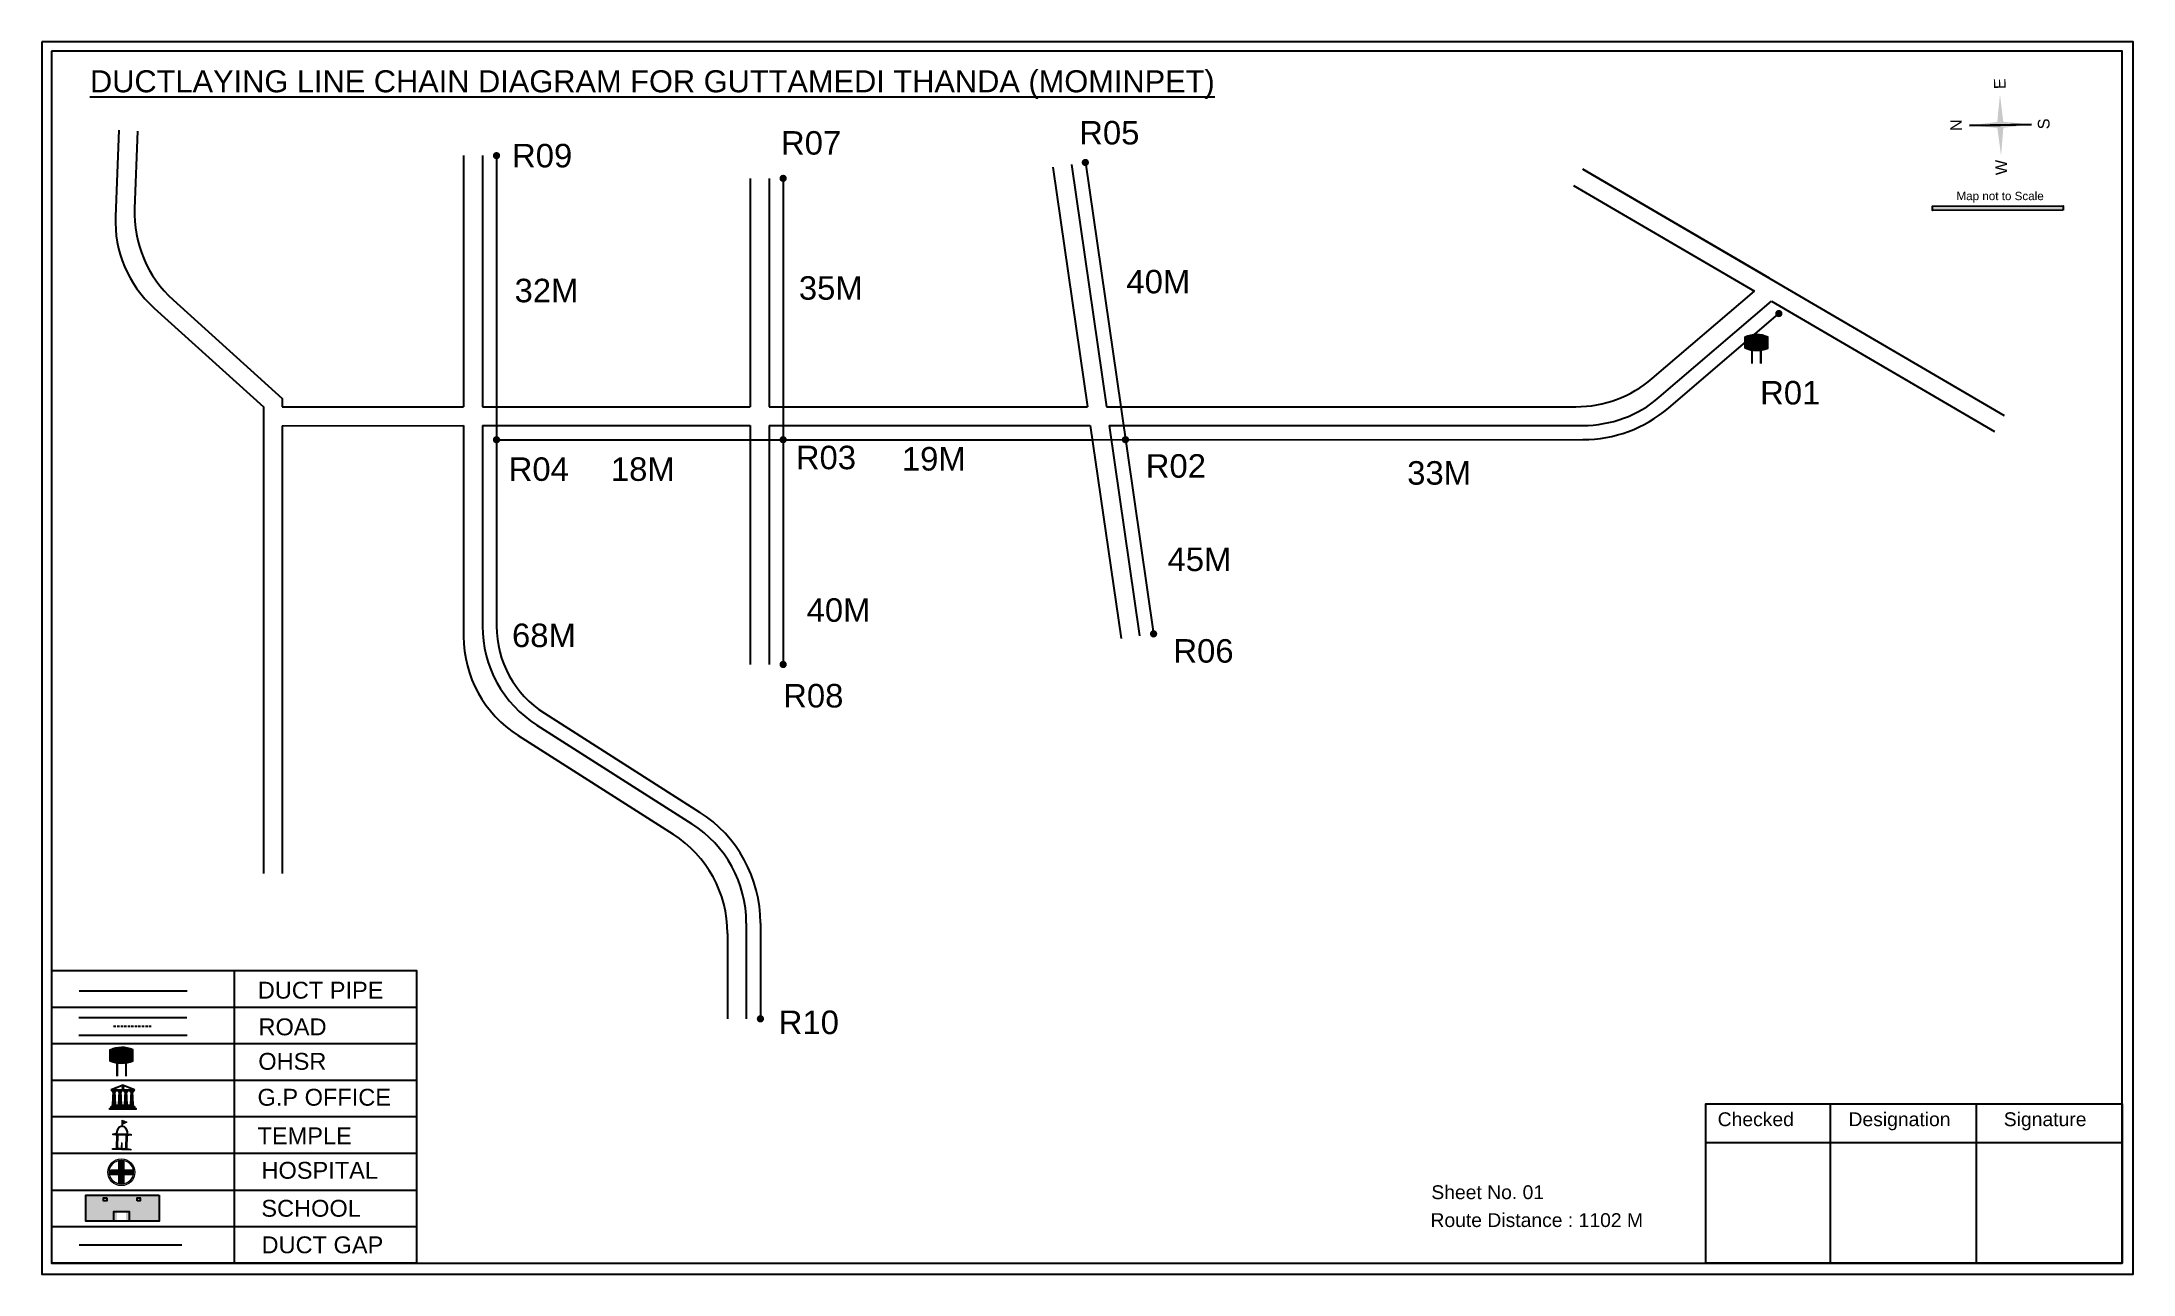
# Model space of a CAD drawing. Header units: inches. Extents: x 36 to 1900, y 14 to 1229.
# Drawn here: x 260 to 1150, y 705 to 1229 of the extents above; entities that cross this region are included whole.
import ezdxf

# ---------------------------------------------------------------- set-up
doc = ezdxf.new("R2010")
doc.units = ezdxf.units.IN
doc.header["$MEASUREMENT"] = 0
doc.linetypes.add('DASHEDX2', pattern=[1.5, 1, -0.5])
for name, color, linetype in [('LANDMARK', 7, 'Continuous'), ('OHT', 7, 'Continuous'), ('pipe', 5, 'Continuous')]:
    doc.layers.add(name, color=color, linetype=linetype)
doc.styles.get("Standard").update_dxf_attribs({"font": 'arial.ttf'})

msp = doc.modelspace()

# ---------------------------------------------------------------- texts
at = {"color": 242, "true_color": 0xcd2027}
msp.add_text('%%UDUCTLAYING LINE CHAIN DIAGRAM FOR GUTTAMEDI THANDA (MOMINPET)', height=9.375, dxfattribs=at).set_placement((280.54, 1207.9))
for s, p in [('E', (1095.9, 1209.3)), ('N', (1077.32, 1191.45)), ('S', (1114.61, 1192.2)), ('W', (1096.55, 1172.71))]:
    msp.add_text(s, height=4.95, rotation=91.00631).set_placement(p)
for s, height, p in [('R05', 10, (701.59, 1185.71)), ('R09', 10, (460.18, 1175.96)), ('R07', 10, (574.65, 1181.38)), ('Map not to Scale', 3.5424, (1074.99, 1162.01)), ('40M', 10, (721.67, 1122.34)), ('32M', 10, (461.27, 1118.54)), ('35M', 10, (582.25, 1119.63)), ('R01', 10, (991.41, 1075.04)), ('R04', 10, (458.75, 1042.53)), ('18M', 10, (502.24, 1042.53)), ('R03', 10, (580.97, 1047.48)), ('19M', 10, (626.12, 1046.93)), ('R02', 10, (729.91, 1043.88)), ('33M', 10, (841.18, 1040.92)), ('45M', 10, (739.18, 1004.13)), ('40M', 10, (585.56, 982.57)), ('68M', 10, (460.17, 971.79)), ('R06', 10, (741.67, 965.16)), ('R08', 10, (575.59, 946.09)), ('DUCT PIPE', 7.178, (351.97, 822.17)), ('ROAD ', 7.178, (352.27, 806.56)), ('R10', 10, (573.69, 807.08)), ('OHSR', 7.178, (352.18, 791.89)), ('G.P OFFICE', 7.178, (351.85, 776.6)), ('TEMPLE', 7.178, (351.85, 760.19)), ('Checked', 5.886, (973.33, 767.89)), ('Designation', 5.886, (1029.02, 767.89)), ('Signature', 5.886, (1095.12, 767.89)), ('HOSPITAL', 7.178, (353.52, 745.5)), ('Sheet No. 01', 5.886, (851.46, 736.83)), ('SCHOOL', 7.178, (353.47, 729.34)), ('Route Distance : 1102 M', 5.886, (851.09, 724.96)), ('DUCT GAP', 7.178, (353.57, 713.79))]:
    msp.add_text(s, height=height).set_placement(p)

# ---------------------------------------------------------------- blocks, each defined once
blk = doc.blocks.new('OHT')
at = {"linetype": 'Continuous', "lineweight": 0, "true_color": 0x0ffffc}
blk.add_hatch(color=4, dxfattribs=at).paths.add_polyline_path([(0.012, 1), (0, 1, 0.101323), (-0.4, 0.916), (-0.4, 0.525, 0.194075), (0.399, 0.521), (0.399, 0.921, 0.097877)])
at = {"color": 4, "linetype": 'Continuous', "lineweight": 0, "true_color": 0x0ffffc, "flags": 128}
for points in [[(-0.4, 0.525), (-0.4, 0.916)], [(0.399, 0.521), (0.399, 0.921)]]:
    blk.add_lwpolyline(points, dxfattribs=at)
at = {"color": 4, "linetype": 'Continuous', "lineweight": 0, "true_color": 0x0ffffc, "const_width": 0.075, "flags": 128}
for points in [[(-0.15, 0), (-0.15, 0.475)], [(0.15, 0), (0.15, 0.473)]]:
    blk.add_lwpolyline(points, dxfattribs=at)
at = {"color": 4, "linetype": 'Continuous', "lineweight": 0, "true_color": 0x0ffffc}
for centre, radius, start, end in [((0.006, -0.019), 1.019, 67.31091, 113.47108), ((0.004, 1.513), 1.068, 247.76824, 291.70073)]:
    blk.add_arc(centre, radius, start, end, dxfattribs=at)
blk = doc.blocks.new('Government_Office')
at = {"linetype": 'Continuous', "lineweight": 0, "true_color": 0xff0000}
h = blk.add_hatch(color=1, dxfattribs=at)
h.paths.add_polyline_path([(0.44, 0.72), (0.45, 0.75), (0, 0.93), (-0.45, 0.75), (-0.44, 0.72)])
h.paths.add_polyline_path([(0.355, 0.75), (-0.355, 0.75), (0, 0.9)], flags=16)
h.paths.add_polyline_path([(0, 0.778, -1), (0, 0.872, -1)], flags=0)
h = blk.add_hatch(color=1, dxfattribs=at)
edge = h.paths.add_edge_path()
edge.add_arc((0, 0.825), 0.0467, 90, 270)
edge.add_arc((0, 0.825), 0.0467, 270, 450)
for points in [[(-0.5, 0.05), (0.5, 0.05), (0.5, 0), (-0.5, 0)], [(-0.45, 0.075), (-0.45, 0.12), (0.45, 0.12), (0.45, 0.075)], [(-0.4, 0.14), (-0.4, 0.18), (0.4, 0.18), (0.4, 0.14)]]:
    blk.add_hatch(color=1, dxfattribs=at).paths.add_polyline_path(points)
h = blk.add_hatch(color=1, dxfattribs=at)
edge = h.paths.add_edge_path()
edge.add_line((-0.27, 0.195), (-0.295, 0.675))
edge.add_line((-0.295, 0.675), (-0.29, 0.675))
edge.add_arc((-0.278, 0.688), 0.0176, 225.30401, 441.56588)
edge.add_line((-0.275, 0.705), (-0.395, 0.705))
edge.add_arc((-0.392, 0.688), 0.0176, 98.43412, 314.69599)
edge.add_line((-0.38, 0.675), (-0.375, 0.675))
edge.add_line((-0.375, 0.675), (-0.4, 0.195))
edge.add_line((-0.4, 0.195), (-0.27, 0.195))
h = blk.add_hatch(color=1, dxfattribs=at)
edge = h.paths.add_edge_path()
edge.add_line((-0.047, 0.195), (-0.072, 0.675))
edge.add_line((-0.072, 0.675), (-0.067, 0.675))
edge.add_arc((-0.054, 0.688), 0.0176, 225.30401, 441.56588)
edge.add_line((-0.052, 0.705), (-0.172, 0.705))
edge.add_arc((-0.169, 0.688), 0.0176, 98.43412, 314.69599)
edge.add_line((-0.157, 0.675), (-0.152, 0.675))
edge.add_line((-0.152, 0.675), (-0.177, 0.195))
edge.add_line((-0.177, 0.195), (-0.047, 0.195))
h = blk.add_hatch(color=1, dxfattribs=at)
edge = h.paths.add_edge_path()
edge.add_line((0.177, 0.195), (0.152, 0.675))
edge.add_line((0.152, 0.675), (0.157, 0.675))
edge.add_arc((0.169, 0.688), 0.0176, 225.30401, 441.56588)
edge.add_line((0.172, 0.705), (0.052, 0.705))
edge.add_arc((0.054, 0.688), 0.0176, 98.43412, 314.69599)
edge.add_line((0.067, 0.675), (0.072, 0.675))
edge.add_line((0.072, 0.675), (0.047, 0.195))
edge.add_line((0.047, 0.195), (0.177, 0.195))
h = blk.add_hatch(color=1, dxfattribs=at)
edge = h.paths.add_edge_path()
edge.add_line((0.4, 0.195), (0.375, 0.675))
edge.add_line((0.375, 0.675), (0.38, 0.675))
edge.add_arc((0.392, 0.688), 0.0176, 225.30401, 441.56588)
edge.add_line((0.395, 0.705), (0.275, 0.705))
edge.add_arc((0.278, 0.688), 0.0176, 98.43412, 314.69599)
edge.add_line((0.29, 0.675), (0.295, 0.675))
edge.add_line((0.295, 0.675), (0.27, 0.195))
edge.add_line((0.27, 0.195), (0.4, 0.195))
at = {"color": 1, "linetype": 'Continuous', "lineweight": 0, "true_color": 0xff0000, "flags": 128}
for points in [[(-0.45, 0.75), (-0.44, 0.72), (0.44, 0.72), (0.45, 0.75), (0, 0.93)], [(-0.355, 0.75), (0.355, 0.75), (0, 0.9)], [(-0.5, 0.05), (0.5, 0.05), (0.5, 0), (-0.5, 0)], [(-0.45, 0.075), (-0.45, 0.12), (0.45, 0.12), (0.45, 0.075)], [(-0.4, 0.14), (-0.4, 0.18), (0.4, 0.18), (0.4, 0.14)]]:
    blk.add_lwpolyline(points, close=True, dxfattribs=at)
for points in [[(0, 0.872, 1), (0, 0.778, 1)], [(-0.27, 0.195), (-0.295, 0.675), (-0.29, 0.675, 1.379694), (-0.275, 0.705), (-0.395, 0.705, 1.379694), (-0.38, 0.675), (-0.375, 0.675), (-0.4, 0.195)], [(-0.047, 0.195), (-0.072, 0.675), (-0.067, 0.675, 1.379694), (-0.052, 0.705), (-0.172, 0.705, 1.379694), (-0.157, 0.675), (-0.152, 0.675), (-0.177, 0.195)], [(0.177, 0.195), (0.152, 0.675), (0.157, 0.675, 1.379694), (0.172, 0.705), (0.052, 0.705, 1.379694), (0.067, 0.675), (0.072, 0.675), (0.047, 0.195)], [(0.4, 0.195), (0.375, 0.675), (0.38, 0.675, 1.379694), (0.395, 0.705), (0.275, 0.705, 1.379694), (0.29, 0.675), (0.295, 0.675), (0.27, 0.195)]]:
    blk.add_lwpolyline(points, format="xyb", close=True, dxfattribs=at)
blk = doc.blocks.new('Temple')
at = {"linetype": 'Continuous', "lineweight": 0, "true_color": 0xff0000}
h = blk.add_hatch(color=1, dxfattribs=at)
edge = h.paths.add_edge_path()
edge.add_line((0.175, 0.49), (0.225, 0.49))
edge.add_line((0.225, 0.49), (0.225, 0.497))
edge.add_line((0.225, 0.497), (0.307, 0.497))
edge.add_line((0.307, 0.497), (0.307, 0.533))
edge.add_line((0.307, 0.533), (0.257, 0.533))
edge.add_line((0.257, 0.533), (0.257, 0.54))
edge.add_line((0.257, 0.54), (0.2, 0.54))
edge.add_spline(control_points=[(0.2, 0.54), (0.2, 0.589), (0.19, 0.638), (0.142, 0.743), (0.092, 0.79), (0.027, 0.805), (0.02, 0.806), (0.012, 0.806)], knot_values=[4.712389, 4.712389, 4.712389, 4.712389, 5.278166, 5.278166, 6.117402, 6.117402, 6.223801, 6.223801, 6.223801, 6.223801], degree=3, periodic=0)
edge.add_line((0.012, 0.806), (0.012, 0.79))
edge.add_line((0.012, 0.79), (-0.012, 0.79))
edge.add_line((-0.012, 0.79), (-0.012, 0.806))
edge.add_spline(control_points=[(-0.012, 0.806), (-0.055, 0.802), (-0.096, 0.781), (-0.171, 0.699), (-0.197, 0.628), (-0.2, 0.55), (-0.2, 0.545), (-0.2, 0.54)], knot_values=[6.343965, 6.343965, 6.343965, 6.343965, 6.956638, 6.956638, 7.795874, 7.795874, 7.853982, 7.853982, 7.853982, 7.853982], degree=3, periodic=0)
edge.add_line((-0.2, 0.54), (-0.257, 0.54))
edge.add_line((-0.257, 0.54), (-0.257, 0.533))
edge.add_line((-0.257, 0.533), (-0.307, 0.533))
edge.add_line((-0.307, 0.533), (-0.307, 0.497))
edge.add_line((-0.307, 0.497), (-0.225, 0.497))
edge.add_line((-0.225, 0.497), (-0.225, 0.49))
edge.add_line((-0.225, 0.49), (-0.175, 0.49))
edge.add_line((-0.175, 0.49), (-0.175, 0.07))
edge.add_arc((-0.205, 0.07), 0.03, -90, 0, ccw=False)
edge.add_line((-0.205, 0.04), (-0.257, 0.04))
edge.add_line((-0.257, 0.04), (-0.257, 0.033))
edge.add_line((-0.257, 0.033), (-0.307, 0.033))
edge.add_line((-0.307, 0.033), (-0.307, 0))
edge.add_line((-0.307, 0), (0.307, 0))
edge.add_line((0.307, 0), (0.307, 0.033))
edge.add_line((0.307, 0.033), (0.257, 0.033))
edge.add_line((0.257, 0.033), (0.257, 0.04))
edge.add_line((0.257, 0.04), (0.205, 0.04))
edge.add_arc((0.205, 0.07), 0.03, 180, 270, ccw=False)
edge.add_line((0.175, 0.07), (0.175, 0.49))
h.paths.add_polyline_path([(0.125, 0.07, -0.414214), (0.095, 0.04), (0.05, 0.04), (0.05, 0.033), (-0.05, 0.033), (-0.05, 0.04), (-0.095, 0.04, -0.414214), (-0.125, 0.07), (-0.125, 0.497), (0.125, 0.497)], flags=16)
edge = h.paths.add_edge_path(flags=16)
edge.add_ellipse((0, 0.54), major_axis=(0, 0.242), ratio=0.722808, start_angle=270, end_angle=450, ccw=False)
edge.add_line((0.175, 0.54), (-0.175, 0.54))
h.paths.add_polyline_path([(0.012, 0.23), (0.012, 0.07), (-0.012, 0.07), (-0.012, 0.23)], flags=0)
h = blk.add_hatch(color=1, dxfattribs=at)
edge = h.paths.add_edge_path()
edge.add_line((0.012, 0.857), (0, 0.85))
edge.add_line((0, 0.85), (-0.003, 0.925))
edge.add_line((-0.003, 0.925), (-0.012, 0.925))
edge.add_line((-0.012, 0.925), (-0.012, 0.806))
edge.add_spline(control_points=[(-0.012, 0.806), (-0.004, 0.807), (0.004, 0.807), (0.012, 0.806)], knot_values=[6.223801, 6.223801, 6.223801, 6.223801, 6.343965, 6.343965, 6.343965, 6.343965], degree=3, periodic=0)
edge.add_line((0.012, 0.806), (0.012, 0.857))
h = blk.add_hatch(color=1, dxfattribs=at)
edge = h.paths.add_edge_path()
edge.add_line((0.012, 0.79), (0.012, 0.806))
edge.add_spline(control_points=[(0.012, 0.806), (0.004, 0.807), (-0.004, 0.807), (-0.012, 0.806)], knot_values=[6.223801, 6.223801, 6.223801, 6.223801, 6.343965, 6.343965, 6.343965, 6.343965], degree=3, periodic=0)
edge.add_line((-0.012, 0.806), (-0.012, 0.79))
edge.add_line((-0.012, 0.79), (0.012, 0.79))
at = {"linetype": 'Continuous', "lineweight": 0, "true_color": 0xe66000}
blk.add_hatch(color=32, dxfattribs=at).paths.add_polyline_path([(-0.006, 1), (0.147, 0.931), (0, 0.85)])
at = {"color": 1, "linetype": 'Continuous', "lineweight": 0, "true_color": 0xff0000, "flags": 128}
for points in [[(0.012, 0.925), (-0.012, 0.925), (-0.012, 0.79), (0.012, 0.79)], [(0.012, 0.23), (-0.012, 0.23), (-0.012, 0.07), (0.012, 0.07)]]:
    blk.add_lwpolyline(points, close=True, dxfattribs=at)
at = {"color": 32, "linetype": 'Continuous', "lineweight": 0, "true_color": 0xe66000, "flags": 128}
blk.add_lwpolyline([(-0.006, 1), (0.147, 0.931), (0, 0.85), (-0.006, 1)], dxfattribs=at)
at = {"color": 1, "linetype": 'Continuous', "lineweight": 0, "true_color": 0xff0000, "flags": 128}
blk.add_lwpolyline([(0.2, 0.54), (0.257, 0.54), (0.257, 0.533), (0.307, 0.533), (0.307, 0.497), (0.225, 0.497), (0.225, 0.49), (0.175, 0.49), (0.175, 0.07, 0.414214), (0.205, 0.04), (0.257, 0.04), (0.257, 0.033), (0.307, 0.033), (0.307, 0), (-0.307, 0), (-0.307, 0.033), (-0.257, 0.033), (-0.257, 0.04), (-0.205, 0.04, 0.414214), (-0.175, 0.07), (-0.175, 0.49), (-0.225, 0.49), (-0.225, 0.497), (-0.307, 0.497), (-0.307, 0.533), (-0.257, 0.533), (-0.257, 0.54), (-0.2, 0.54)], format="xyb", dxfattribs=at)
blk.add_lwpolyline([(-0.175, 0.54), (0.175, 0.54)], dxfattribs=at)
blk.add_lwpolyline([(0.125, 0.497), (0.125, 0.07, -0.414214), (0.095, 0.04), (0.05, 0.04), (0.05, 0.033), (-0.05, 0.033), (-0.05, 0.04), (-0.095, 0.04, -0.414214), (-0.125, 0.07), (-0.125, 0.497)], format="xyb", close=True, dxfattribs=at)
at = {"color": 1, "linetype": 'Continuous', "lineweight": 0, "true_color": 0xff0000}
blk.add_ellipse((0, 0.54), major_axis=(0, 0.242), ratio=0.722808, start_param=4.712389, end_param=7.853982, dxfattribs=at)
blk.add_open_spline([(0.2, 0.54), (0.2, 0.589), (0.19, 0.638), (0.142, 0.743), (0.092, 0.79), (-0.023, 0.816), (-0.085, 0.794), (-0.171, 0.699), (-0.197, 0.628), (-0.2, 0.55), (-0.2, 0.545), (-0.2, 0.54)], degree=3, knots=[4.712389, 4.712389, 4.712389, 4.712389, 5.278166, 5.278166, 6.117402, 6.117402, 6.956638, 6.956638, 7.795874, 7.795874, 7.853982, 7.853982, 7.853982, 7.853982], dxfattribs=at)
blk = doc.blocks.new('*U7')
at = {"color": 0, "linetype": 'DASHEDX2', "transparency": 16777216}
blk.add_line((-8.22, 0), (8.01, 0), dxfattribs=at)
blk = doc.blocks.new('Hospital')
at = {"linetype": 'Continuous', "lineweight": 0, "true_color": 0x000000}
h = blk.add_hatch(color=18, dxfattribs=at)
h.paths.add_polyline_path([(-0.5, 0, 1), (0.5, 0, 1)])
h.paths.add_polyline_path([(0.446, 0, -1), (-0.446, 0, -1)], flags=16)
at = {"linetype": 'Continuous', "true_color": 0xff0000}
blk.add_hatch(color=1, dxfattribs=at).paths.add_polyline_path([(-0.394, 0.08), (-0.08, 0.08), (-0.08, 0.394), (0.08, 0.394), (0.08, 0.08), (0.394, 0.08), (0.394, -0.08), (0.08, -0.08), (0.08, -0.394), (-0.08, -0.394), (-0.08, -0.08), (-0.394, -0.08)])
at = {"color": 1, "linetype": 'Continuous', "true_color": 0xff0000, "flags": 128}
blk.add_lwpolyline([(-0.394, 0.08), (-0.08, 0.08), (-0.08, 0.394), (0.08, 0.394), (0.08, 0.08), (0.394, 0.08), (0.394, -0.08), (0.08, -0.08), (0.08, -0.394), (-0.08, -0.394), (-0.08, -0.08), (-0.394, -0.08)], close=True, dxfattribs=at)
at = {"color": 18, "linetype": 'Continuous', "lineweight": 0, "true_color": 0x000000}
for radius in [0.5, 0.446]:
    blk.add_circle((0, 0), radius, dxfattribs=at)

# ---------------------------------------------------------------- hatches: boundary and pattern name
at = {"ltscale": 0.5}
h = msp.add_hatch(color=5, dxfattribs=at)
h.dxf.hatch_style = 1
h.paths.add_polyline_path([(455.13, 1180.95, 1), (452.01, 1180.95, 1)])
h = msp.add_hatch(color=5, dxfattribs=at)
h.dxf.hatch_style = 1
h.paths.add_polyline_path([(705.75, 1178.04, 1), (702.64, 1178.04, 1)])
h = msp.add_hatch(color=5, dxfattribs=at)
h.dxf.hatch_style = 1
h.paths.add_polyline_path([(577.13, 1171.28, 1), (574.02, 1171.28, 1)])
at = {"true_color": 0x0093dd}
h = msp.add_hatch(color=142, dxfattribs=at)
h.dxf.hatch_style = 1
h.paths.add_polyline_path([(1064.81, 1159.51), (1064.82, 1157.66), (1120.32, 1157.79), (1120.32, 1159.63)])
at = {"ltscale": 0.5}
h = msp.add_hatch(color=5, dxfattribs=at)
h.dxf.hatch_style = 1
h.paths.add_polyline_path([(1000.93, 1113.74, 1), (997.82, 1113.74, 1)])
h = msp.add_hatch(color=5, dxfattribs=at)
h.dxf.hatch_style = 1
h.paths.add_polyline_path([(455.14, 1060.03, 1), (452.02, 1060.03, 1)])
h = msp.add_hatch(color=5, dxfattribs=at)
h.dxf.hatch_style = 1
h.paths.add_polyline_path([(577.13, 1060.05, 1), (574.02, 1060.05, 1)])
h = msp.add_hatch(color=5, dxfattribs=at)
h.dxf.hatch_style = 1
h.paths.add_polyline_path([(722.83, 1060.07, 1), (719.71, 1060.07, 1)])
h = msp.add_hatch(color=5, dxfattribs=at)
h.dxf.hatch_style = 1
h.paths.add_polyline_path([(734.8, 977.41, 1), (731.68, 977.41, 1)])
h = msp.add_hatch(color=5, dxfattribs=at)
h.dxf.hatch_style = 1
h.paths.add_polyline_path([(577.13, 964.39, 1), (574.02, 964.39, 1)])
h = msp.add_hatch(color=5, dxfattribs=at)
h.dxf.hatch_style = 1
h.paths.add_polyline_path([(567.45, 813.57, 1), (564.33, 813.57, 1)])
at = {"true_color": 0xc8c92d}
h = msp.add_hatch(color=52, dxfattribs=at)
h.dxf.hatch_style = 1
h.paths.add_polyline_path([(285.01, 738.58), (278.84, 738.58), (278.84, 727.49), (285.01, 727.49)])
h.paths.add_polyline_path([(309.85, 738.58), (303.69, 738.58), (303.69, 727.49), (309.85, 727.49)])
at = {"true_color": 0x293189}
h = msp.add_hatch(color=177, dxfattribs=at)
h.dxf.hatch_style = 1
h.paths.add_polyline_path([(303.69, 738.58), (285.01, 738.58), (285.01, 727.49), (292.02, 727.49), (292.02, 731.12), (295.87, 731.12), (295.87, 727.49), (303.69, 727.49)])
h.paths.add_polyline_path([(287.67, 736.1), (286.3, 736.1), (286.3, 737.37), (287.67, 737.37)], flags=16)
h.paths.add_polyline_path([(300.55, 736.1), (300.55, 737.37), (301.92, 737.37), (301.92, 736.1)], flags=16)

# ---------------------------------------------------------------- linework, layer by layer
for p, q in [((1106.88, 1194.21), (1080.58, 1193.75)), ((1080.58, 1193.75), (1106.88, 1194.21)), ((1106.88, 1194.21), (1080.58, 1193.75)), ((1093.76, 1193.98), (1106.88, 1194.21)), ((292.75, 1191.73), (291.37, 1155.06)), ((300.75, 1191.43), (299.51, 1158.49)), ((439.57, 1180.95), (439.58, 1074.03)), ((447.57, 1180.95), (447.58, 1074.03)), ((690.34, 1176.03), (705.1, 1074.06)), ((698.26, 1177.18), (713.18, 1074.07)), ((995.38, 1128.74), (915.98, 1175.15)), ((915.98, 1175.15), (1095.24, 1070.38)), ((561.57, 1171.28), (561.57, 1074.04)), ((569.57, 1171.28), (569.57, 1074.05)), ((911.94, 1168.24), (988.95, 1123.24)), ((945.5, 1086.09), (988.95, 1123.24)), ((307.8, 1116.1), (354.33, 1074.02)), ((315.93, 1119.53), (362.33, 1077.57)), ((948.46, 1078.09), (996.26, 1118.97)), ((996.26, 1118.97), (1091.2, 1063.48)), ((362.33, 1077.57), (362.33, 1074.02)), ((354.33, 1074.02), (354.35, 875.44)), ((362.33, 1074.02), (439.58, 1074.03)), ((447.58, 1074.03), (561.57, 1074.04)), ((569.57, 1074.05), (705.1, 1074.06)), ((713.18, 1074.07), (913.01, 1074.09)), ((362.33, 1066.02), (439.58, 1066.03)), ((362.33, 1066.02), (362.35, 875.44)), ((439.58, 1066.03), (439.58, 976.35)), ((447.58, 1066.03), (561.57, 1066.04)), ((447.58, 1066.03), (447.58, 980.74)), ((561.57, 1066.04), (561.57, 964.39)), ((569.57, 1066.05), (706.26, 1066.06)), ((569.57, 1066.05), (569.57, 964.39)), ((706.26, 1066.06), (719.38, 975.4)), ((714.34, 1066.07), (915.97, 1066.09)), ((714.34, 1066.07), (727.3, 976.55)), ((470.72, 938.57), (536.76, 896.5)), ((462.72, 934.18), (528.76, 892.11)), ((551.89, 849.94), (551.89, 813.57)), ((559.89, 854.33), (559.89, 813.57)), ((264.16, 834.01), (264.16, 710.8)), ((341.93, 834.01), (341.93, 709.59)), ((419.69, 818.46), (264.16, 818.46)), ((275.81, 814.16), (321.7, 814.16)), ((419.69, 802.91), (264.16, 802.91)), ((275.81, 806.64), (321.94, 806.64)), ((419.69, 787.35), (264.16, 787.35)), ((419.69, 771.8), (264.16, 771.8)), ((419.69, 756.25), (264.16, 756.25)), ((264.16, 740.69), (419.69, 740.69)), ((264.16, 725.14), (419.69, 725.14)), ((264.15, 710.56), (264.15, 709.6)), ((264.16, 710.8), (264.16, 709.59)), ((419.69, 709.59), (264.16, 709.59))]:
    msp.add_line(p, q)
at = {"color": 1}
msp.add_line((1080.58, 1193.75), (1093.74, 1193.98), dxfattribs=at)
at = {"color": 242, "true_color": 0xcd2027}
for p, q in [((1021.22, 777.44), (1021.22, 709.54)), ((1083.42, 777.44), (1083.42, 709.54)), ((968.26, 760.99), (1145.48, 760.99))]:
    msp.add_line(p, q, dxfattribs=at)
for points in [[(260.04, 1229.39), (260.04, 704.89), (1150.19, 704.89), (1150.19, 1229.39)], [(264.15, 1225.37), (264.15, 709.6), (1145.48, 709.6), (1145.48, 1225.37)], [(309.92, 738.58), (309.92, 727.49), (278.84, 727.49), (278.84, 738.58)], [(287.67, 737.37), (287.67, 736.1), (286.3, 736.1), (286.3, 737.37)], [(300.55, 736.1), (300.55, 737.37), (301.92, 737.37), (301.92, 736.1)]]:
    msp.add_lwpolyline(points, close=True)
at = {"color": 142, "true_color": 0x0093dd}
msp.add_lwpolyline([(1120.33, 1157.79), (1064.82, 1157.66), (1064.81, 1159.51), (1120.32, 1159.63), (1120.32, 1157.79)], dxfattribs=at)
for points in [[(419.69, 709.59), (419.69, 834.01), (264.16, 834.01)], [(290.68, 727.49), (290.68, 731.59), (297.21, 731.59), (297.21, 727.49)]]:
    msp.add_lwpolyline(points)
at = {"color": 242, "true_color": 0xcd2027}
msp.add_lwpolyline([(1145.48, 709.54), (968.26, 709.54), (968.26, 777.44), (1145.48, 777.44)], close=True, dxfattribs=at)
for centre, start, end in [((349.47, 1156.61), 177.84902, 227.87178), ((341.34, 1153.18), 177.84902, 227.87178), ((913.01, 1124.09), 270.00769, 310.53439), ((915.96, 1116.09), 270.00769, 310.53439), ((497.58, 980.74), 180, 237.5023), ((489.58, 976.35), 180, 237.5023), ((501.89, 849.94), 0, 57.5023), ((509.89, 854.33), 0, 57.5023)]:
    msp.add_arc(centre, 50, start, end)
for points in [[(1095.03, 1194.02), (1092.21, 1193.97), (1093.5, 1207.13)], [(1095.03, 1194.02), (1092.21, 1193.97), (1093.5, 1207.13)], [(1095.03, 1194.02), (1092.21, 1193.97), (1093.96, 1180.83)], [(1095.03, 1194.02), (1092.21, 1193.97), (1093.96, 1180.83)], [(1093.77, 1192.69), (1093.72, 1195.5), (1106.88, 1194.21)], [(1093.77, 1192.69), (1093.72, 1195.5), (1106.88, 1194.21)]]:
    msp.add_solid(points)
at = {"color": 1}
msp.add_solid([(1093.77, 1192.68), (1093.72, 1195.5), (1080.58, 1193.75)], dxfattribs=at)
msp.add_solid([(1093.77, 1192.68), (1093.72, 1195.5), (1080.58, 1193.75)], dxfattribs=at)
at = {"layer": 'OHT', "color": 5}
msp.add_line((275.98, 825.55), (321.87, 825.55), dxfattribs=at)
at = {"layer": 'OHT', "color": 1}
msp.add_line((275.98, 717.36), (319.58, 717.36), dxfattribs=at)
at = {"layer": 'pipe'}
for p, q in [((453.57, 1180.95), (453.58, 1074.03)), ((704.2, 1178.04), (719.25, 1074.07)), ((575.57, 1171.28), (575.57, 1074.05)), ((952.36, 1073.53), (1000.16, 1114.41)), ((453.58, 1074.03), (453.58, 980.74)), ((575.57, 1074.05), (575.57, 964.39)), ((719.25, 1074.07), (733.24, 977.41)), ((453.58, 1060.03), (561.58, 1060.04)), ((561.57, 1060.04), (707.13, 1060.06)), ((707.13, 1060.06), (915.97, 1060.09)), ((473.94, 943.63), (539.98, 901.56)), ((565.89, 854.33), (565.89, 813.57))]:
    msp.add_line(p, q, dxfattribs=at)
for centre, radius, start, end in [((915.96, 1116.09), 56, 270.00769, 310.53439), ((497.58, 980.74), 44, 180, 237.5023), ((509.89, 854.33), 56, 0, 57.5023)]:
    msp.add_arc(centre, radius, start, end, dxfattribs=at)

# ---------------------------------------------------------------- block references
at = {"linetype": 'DASHEDX2'}
msp.add_blockref('*U7', (298.82, 810.4), dxfattribs=at)
at = {"layer": 'LANDMARK'}
for name, p, xscale, yscale, zscale in [('Government_Office', (294.57, 774.94), 11.32114773247135, 11.32114773247135, 11.32114773247135), ('Hospital', (293.89, 748.28), 11.41772014427468, 11.41772014427468, 11.41772014427468)]:
    msp.add_blockref(name, p, dxfattribs=dict(at, xscale=xscale, yscale=yscale, zscale=zscale))
at = {"layer": 'LANDMARK', "xscale": 12.62452535729322, "yscale": 12.62452535729322, "zscale": 12.62452535729322, "rotation": 358.3713438591284}
msp.add_blockref('Temple', (294, 757.82), dxfattribs=at)
at = {"layer": 'OHT', "xscale": 12.45189723782068, "yscale": 12.45189723782068, "zscale": 12.45189723782068}
for p in [(989.83, 1092.42), (293.98, 789.04)]:
    msp.add_blockref('OHT', p, dxfattribs=at)

msp.set_redraw_order([(e.dxf.handle, doc.entitydb.next_handle()) for e in msp.query("TEXT MTEXT ATTDEF DIMENSION ARC_DIMENSION")])  # texts and dimensions are drawn at this point

doc.saveas('drawing.dxf')
